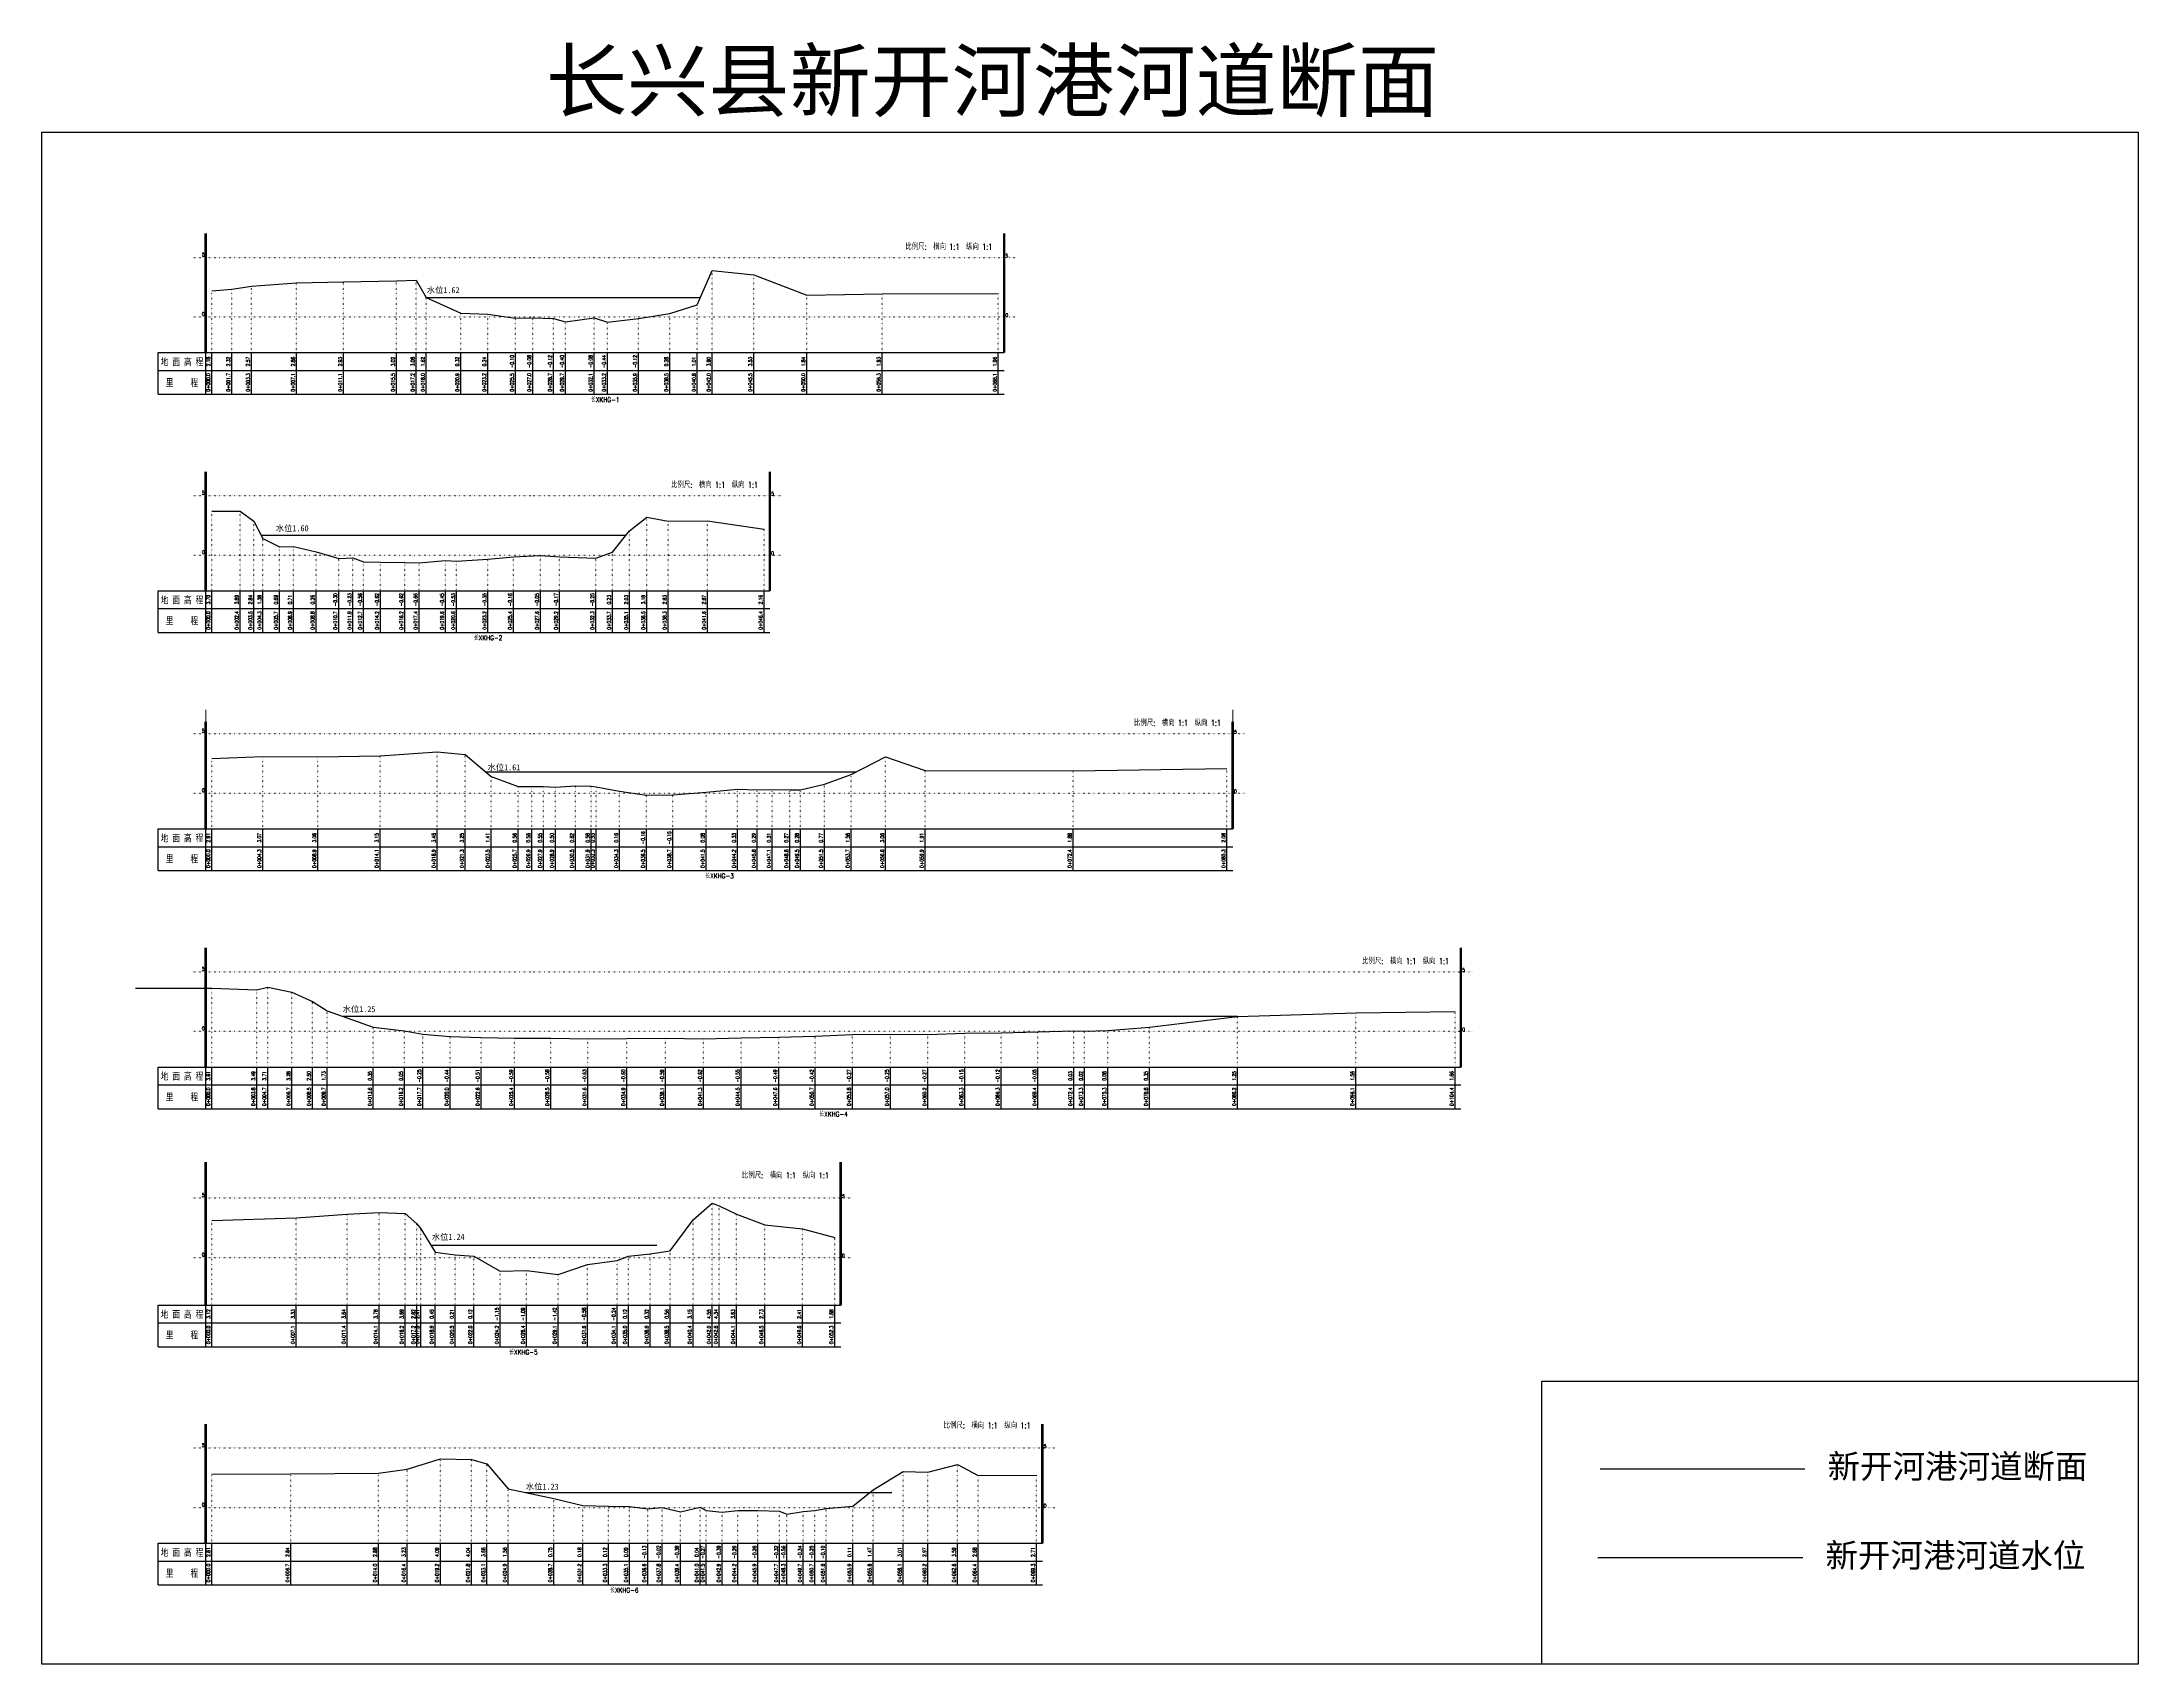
# Model space of a CAD drawing. Extents: x 495801 to 500182, y 3432967 to 3436227.
# Drawn here: x 498421 to 500182, y 3434264 to 3435627 of the extents above; entities that cross this region are included whole.
import ezdxf
from ezdxf.enums import TextEntityAlignment as Align

# ---------------------------------------------------------------- set-up
doc = ezdxf.new("R2010")
doc.units = 0
doc.header["$LTSCALE"] = 0.5
doc.linetypes.add('X4', pattern=[1.6, 0, -1.6])
doc.layers.get('0').update_dxf_attribs({"linetype": 'CONTINUOUS'})
for name, color, linetype in [('DMX', 1, 'CONTINUOUS'), ('zdm1', 2, 'CONTINUOUS'), ('ZDMT5', 3, 'CONTINUOUS'), ('ZJ', 7, 'CONTINUOUS'), ('地名注记', 7, 'CONTINUOUS'), ('水位', 4, 'CONTINUOUS')]:
    doc.layers.add(name, color=color, linetype=linetype)
doc.styles.add('HZ', font='rs.shx', dxfattribs={"width": 0.8, "bigfont": 'hztxt.shx'})
doc.styles.add('宋体', font='')
doc.styles.get('宋体').set_extended_font_data('SimSun')

msp = doc.modelspace()

# ---------------------------------------------------------------- linework, layer by layer
at = {"linetype": 'Continuous'}
for points in [[(498421, 3435551), (500181.6, 3435551), (500181.6, 3434264.4), (498421, 3434264.4)], [(500181.6, 3434264.4), (499680.8, 3434264.4), (499680.8, 3434501.9), (500181.6, 3434501.9)]]:
    msp.add_lwpolyline(points, close=True, dxfattribs=at)
at = {"linetype": 'Continuous', "flags": 128}
for points in [[(498743.8, 3435412.2), (498974.1, 3435412.2)], [(498605.1, 3435212.6), (498911.7, 3435212.6)], [(498793.8, 3435013.8), (499105.2, 3435013.8)], [(499425.3, 3434808.4), (498674, 3434808.4)], [(498747.8, 3434616.2), (498937.5, 3434616.2)], [(498827, 3434408.5), (499134.8, 3434408.5)]]:
    msp.add_lwpolyline(points, dxfattribs=at)
at = {"layer": 'DMX', "linetype": 'Continuous', "flags": 128}
for points in [[(498563.6, 3435417.8), (498580.4, 3435419.2), (498596.9, 3435421.7), (498634.8, 3435424.6), (498674.4, 3435425.3), (498718.8, 3435426.2), (498735.3, 3435426.8), (498743.8, 3435412.2), (498772.8, 3435399.2), (498795.4, 3435398.3), (498818.7, 3435394.9), (498833.2, 3435395.2), (498850.6, 3435394.7), (498860.7, 3435391.9), (498884.7, 3435395.1), (498895.9, 3435391.5), (498922.1, 3435394.7), (498948.4, 3435398.7), (498971.4, 3435406), (498983.9, 3435434.9), (499018.8, 3435431.2), (499063.4, 3435414.3), (499126.7, 3435415.2), (499224.3, 3435415.5)], [(498563.6, 3435232.9), (498587.5, 3435232.8), (498599, 3435224.3), (498606.6, 3435209.7), (498620.4, 3435202.8), (498632.2, 3435203), (498651.2, 3435198.5), (498670.3, 3435192.9), (498682.2, 3435193.6), (498691, 3435190.3), (498705.3, 3435189.8), (498725.7, 3435189.7), (498737.7, 3435189.4), (498759.9, 3435191.4), (498769.3, 3435190.7), (498795.6, 3435192.5), (498817.1, 3435194.4), (498839.7, 3435195.5), (498855.7, 3435194.3), (498886.2, 3435193.4), (498900.1, 3435198.2), (498914.6, 3435216.2), (498929, 3435227.7), (498946.9, 3435224.3), (498980, 3435224.7), (499027.5, 3435217.6)], [(498563.6, 3435025), (498606.4, 3435026.6), (498652.7, 3435026.5), (498705, 3435027.4), (498753, 3435030.5), (498776.6, 3435028.4), (498798.3, 3435010), (498820.9, 3435001.5), (498832.5, 3435001.5), (498842.3, 3435001.4), (498852.2, 3435000.9), (498869, 3435002.1), (498882.2, 3435001.7), (498886.4, 3435001.2), (498906.2, 3434997.5), (498928.7, 3434994.3), (498950.8, 3434994.4), (498978.9, 3434996.7), (499005.1, 3434999.2), (499021.8, 3434998.8), (499034.4, 3434999), (499049.2, 3434998.6), (499058.1, 3434998.7), (499078.2, 3435003.6), (499100.7, 3435011.5), (499129.6, 3435026.5), (499162.9, 3435015), (499287.2, 3435014.7), (499416.3, 3435016.7)], [(498499.6, 3434832), (498563.6, 3434832), (498601.4, 3434830.8), (498610.6, 3434833), (498631, 3434828.7), (498648.1, 3434820.9), (498660.5, 3434813.2), (498699.3, 3434799.4), (498725.4, 3434796.4), (498740.8, 3434793.4), (498763.9, 3434791.5), (498789.9, 3434790.8), (498818, 3434790), (498848.3, 3434790.1), (498879.6, 3434789.6), (498912.3, 3434789.9), (498944.7, 3434790), (498976.6, 3434789.7), (499008.2, 3434790.4), (499039.8, 3434791), (499070.5, 3434791.7), (499101.8, 3434793.2), (499133.6, 3434793.4), (499165.2, 3434793.2), (499196.2, 3434794.4), (499226.6, 3434794.7), (499257.6, 3434795.4), (499287.6, 3434796.2), (499296.6, 3434796.1), (499316.3, 3434796.7), (499351.3, 3434799.4), (499425.3, 3434808.4), (499524.6, 3434811.5), (499607.9, 3434812.5)], [(498563.6, 3434637.1), (498634.6, 3434639.2), (498677.4, 3434642.3), (498704.2, 3434643.7), (498726, 3434642.8), (498735.9, 3434634.1), (498739.3, 3434630), (498751.2, 3434610.4), (498768.2, 3434608), (498783.7, 3434607.1), (498806, 3434594.4), (498827.9, 3434595), (498854.5, 3434591.7), (498879.2, 3434600.1), (498904.1, 3434603.5), (498913.7, 3434607.1), (498931.8, 3434609.1), (498948.7, 3434611.5), (498967.9, 3434637.4), (498984, 3434651.4), (498989.9, 3434649.3), (499004.3, 3434642.2), (499028.2, 3434633.2), (499059.9, 3434630), (499087, 3434622.7)], [(498563.6, 3434424), (498630.1, 3434424.3), (498703.7, 3434424.7), (498727.8, 3434428.2), (498755.7, 3434436.8), (498781.8, 3434436.3), (498794.7, 3434432.5), (498794.7, 3434432.5), (498812.7, 3434411.5), (498850.8, 3434403.4), (498875.4, 3434397.7), (498896.8, 3434397.1), (498914.4, 3434396.8), (498929.9, 3434394.7), (498941.8, 3434395.8), (498957.2, 3434392.2), (498973.8, 3434396.3), (498978.8, 3434393.3), (498992.3, 3434392.1), (499005.5, 3434393.4), (499022.4, 3434393.4), (499040.6, 3434392.8), (499046.7, 3434390.4), (499060.5, 3434392.6), (499070.3, 3434393.5), (499079.8, 3434395), (499102.2, 3434397.1), (499119.1, 3434410.7), (499144.4, 3434426.1), (499165.2, 3434425.7), (499189.9, 3434431.9), (499207.4, 3434422.8), (499256.4, 3434423)], [(499729.7, 3434428.5), (499901.8, 3434428.5)]]:
    msp.add_lwpolyline(points, dxfattribs=at)
at = {"layer": 'zdm1', "linetype": 'Continuous'}
for p, q in [((498558.1, 3435365.9), (498558.1, 3435465.9)), ((498559.1, 3435365.9), (498559.1, 3435465.9)), ((499228.8, 3435365.9), (499228.8, 3435465.9)), ((499229.8, 3435365.9), (499229.8, 3435465.9)), ((498518.6, 3435365.9), (498563.6, 3435365.9)), ((498518.6, 3435330.9), (498518.6, 3435365.9)), ((498558.6, 3435330.9), (498558.6, 3435365.9)), ((498563.6, 3435365.9), (499229.3, 3435365.9)), ((498518.6, 3435350.9), (499229.3, 3435350.9)), ((498518.6, 3435330.9), (499229.3, 3435330.9)), ((498558.1, 3435165.9), (498558.1, 3435265.9)), ((498559.1, 3435165.9), (498559.1, 3435265.9)), ((499032, 3435165.9), (499032, 3435265.9)), ((499033, 3435165.9), (499033, 3435265.9)), ((498518.6, 3435165.9), (498563.6, 3435165.9)), ((498518.6, 3435130.9), (498518.6, 3435165.9)), ((498558.6, 3435130.9), (498558.6, 3435165.9)), ((498563.6, 3435165.9), (499032.5, 3435165.9)), ((498518.6, 3435150.9), (499032.5, 3435150.9)), ((498518.6, 3435130.9), (499032.5, 3435130.9)), ((498558.1, 3434965.9), (498558.1, 3435055.9)), ((498559.1, 3434965.9), (498559.1, 3435055.9)), ((499420.8, 3434965.9), (499420.8, 3435055.9)), ((499421.8, 3434965.9), (499421.8, 3435055.9)), ((498518.6, 3434965.9), (498563.6, 3434965.9)), ((498518.6, 3434930.9), (498518.6, 3434965.9)), ((498558.6, 3434930.9), (498558.6, 3434965.9)), ((498563.6, 3434965.9), (499421.3, 3434965.9)), ((498518.6, 3434950.9), (499421.3, 3434950.9)), ((498518.6, 3434930.9), (499421.3, 3434930.9)), ((498558.1, 3434765.9), (498558.1, 3434865.9)), ((498559.1, 3434765.9), (498559.1, 3434865.9)), ((499612.4, 3434765.9), (499612.4, 3434865.9)), ((499613.4, 3434765.9), (499613.4, 3434865.9)), ((498518.6, 3434765.9), (498563.6, 3434765.9)), ((498518.6, 3434730.9), (498518.6, 3434765.9)), ((498558.6, 3434730.9), (498558.6, 3434765.9)), ((498563.6, 3434765.9), (499612.9, 3434765.9)), ((498518.6, 3434750.9), (499612.9, 3434750.9)), ((498518.6, 3434730.9), (499612.9, 3434730.9)), ((498558.1, 3434565.9), (498558.1, 3434685.9)), ((498559.1, 3434565.9), (498559.1, 3434685.9)), ((499091.5, 3434565.9), (499091.5, 3434685.9)), ((499092.5, 3434565.9), (499092.5, 3434685.9)), ((498518.6, 3434565.9), (498563.6, 3434565.9)), ((498518.6, 3434530.9), (498518.6, 3434565.9)), ((498558.6, 3434530.9), (498558.6, 3434565.9)), ((498563.6, 3434565.9), (499092, 3434565.9)), ((498518.6, 3434550.9), (499092, 3434550.9)), ((498518.6, 3434530.9), (499092, 3434530.9)), ((498558.1, 3434365.9), (498558.1, 3434465.9)), ((498559.1, 3434365.9), (498559.1, 3434465.9)), ((499260.9, 3434365.9), (499260.9, 3434465.9)), ((499261.9, 3434365.9), (499261.9, 3434465.9)), ((498518.6, 3434365.9), (498563.6, 3434365.9)), ((498518.6, 3434330.9), (498518.6, 3434365.9)), ((498558.6, 3434330.9), (498558.6, 3434365.9)), ((498563.6, 3434365.9), (499261.4, 3434365.9)), ((498518.6, 3434350.9), (499261.4, 3434350.9)), ((498518.6, 3434330.9), (499261.4, 3434330.9))]:
    msp.add_line(p, q, dxfattribs=at)
at = {"layer": 'zdm1', "linetype": 'X4'}
for p, q in [((498548.6, 3435445.9), (499239.3, 3435445.9)), ((498548.6, 3435395.9), (499239.3, 3435395.9)), ((498548.6, 3435245.9), (499042.5, 3435245.9)), ((498548.6, 3435195.9), (499042.5, 3435195.9)), ((498548.6, 3435045.9), (499431.3, 3435045.9)), ((498548.6, 3434995.9), (499431.3, 3434995.9)), ((498548.6, 3434845.9), (499622.9, 3434845.9)), ((498548.6, 3434795.9), (499622.9, 3434795.9)), ((498548.6, 3434655.9), (499102, 3434655.9)), ((498548.6, 3434605.9), (499102, 3434605.9)), ((498548.6, 3434445.9), (499271.4, 3434445.9)), ((498548.6, 3434395.9), (499271.4, 3434395.9))]:
    msp.add_line(p, q, dxfattribs=at)
at = {"layer": 'zdm1', "linetype": 'Continuous', "flags": 128}
for points in [[(498558.6, 3435455.9, 1, 1, 0), (498558.6, 3435465.9, 1, 1, 0)], [(499229.3, 3435455.9, 1, 1, 0), (499229.3, 3435465.9, 1, 1, 0)], [(498558.6, 3435435.9, 1, 1, 0), (498558.6, 3435445.9, 1, 1, 0)], [(499229.3, 3435435.9, 1, 1, 0), (499229.3, 3435445.9, 1, 1, 0)], [(498558.6, 3435415.9, 1, 1, 0), (498558.6, 3435425.9, 1, 1, 0)], [(499229.3, 3435415.9, 1, 1, 0), (499229.3, 3435425.9, 1, 1, 0)], [(498558.6, 3435395.9, 1, 1, 0), (498558.6, 3435405.9, 1, 1, 0)], [(499229.3, 3435395.9, 1, 1, 0), (499229.3, 3435405.9, 1, 1, 0)], [(498558.6, 3435375.9, 1, 1, 0), (498558.6, 3435385.9, 1, 1, 0)], [(499229.3, 3435375.9, 1, 1, 0), (499229.3, 3435385.9, 1, 1, 0)], [(498558.6, 3435255.9, 1, 1, 0), (498558.6, 3435265.9, 1, 1, 0)], [(499032.5, 3435255.9, 1, 1, 0), (499032.5, 3435265.9, 1, 1, 0)], [(498558.6, 3435235.9, 1, 1, 0), (498558.6, 3435245.9, 1, 1, 0)], [(499032.5, 3435235.9, 1, 1, 0), (499032.5, 3435245.9, 1, 1, 0)], [(498558.6, 3435215.9, 1, 1, 0), (498558.6, 3435225.9, 1, 1, 0)], [(499032.5, 3435215.9, 1, 1, 0), (499032.5, 3435225.9, 1, 1, 0)], [(498558.6, 3435195.9, 1, 1, 0), (498558.6, 3435205.9, 1, 1, 0)], [(499032.5, 3435195.9, 1, 1, 0), (499032.5, 3435205.9, 1, 1, 0)], [(498558.6, 3435175.9, 1, 1, 0), (498558.6, 3435185.9, 1, 1, 0)], [(499032.5, 3435175.9, 1, 1, 0), (499032.5, 3435185.9, 1, 1, 0)], [(498558.6, 3435055.9, 1, 1, 0), (498558.6, 3435065.9, 1, 1, 0)], [(499421.3, 3435055.9, 1, 1, 0), (499421.3, 3435065.9, 1, 1, 0)], [(498558.6, 3435035.9, 1, 1, 0), (498558.6, 3435045.9, 1, 1, 0)], [(499421.3, 3435035.9, 1, 1, 0), (499421.3, 3435045.9, 1, 1, 0)], [(498558.6, 3435015.9, 1, 1, 0), (498558.6, 3435025.9, 1, 1, 0)], [(499421.3, 3435015.9, 1, 1, 0), (499421.3, 3435025.9, 1, 1, 0)], [(498558.6, 3434995.9, 1, 1, 0), (498558.6, 3435005.9, 1, 1, 0)], [(499421.3, 3434995.9, 1, 1, 0), (499421.3, 3435005.9, 1, 1, 0)], [(498558.6, 3434975.9, 1, 1, 0), (498558.6, 3434985.9, 1, 1, 0)], [(499421.3, 3434975.9, 1, 1, 0), (499421.3, 3434985.9, 1, 1, 0)], [(498558.6, 3434855.9, 1, 1, 0), (498558.6, 3434865.9, 1, 1, 0)], [(499612.9, 3434855.9, 1, 1, 0), (499612.9, 3434865.9, 1, 1, 0)], [(498558.6, 3434835.9, 1, 1, 0), (498558.6, 3434845.9, 1, 1, 0)], [(499612.9, 3434835.9, 1, 1, 0), (499612.9, 3434845.9, 1, 1, 0)], [(498558.6, 3434815.9, 1, 1, 0), (498558.6, 3434825.9, 1, 1, 0)], [(499612.9, 3434815.9, 1, 1, 0), (499612.9, 3434825.9, 1, 1, 0)], [(498558.6, 3434795.9, 1, 1, 0), (498558.6, 3434805.9, 1, 1, 0)], [(499612.9, 3434795.9, 1, 1, 0), (499612.9, 3434805.9, 1, 1, 0)], [(498558.6, 3434775.9, 1, 1, 0), (498558.6, 3434785.9, 1, 1, 0)], [(499612.9, 3434775.9, 1, 1, 0), (499612.9, 3434785.9, 1, 1, 0)], [(498558.6, 3434675.9, 1, 1, 0), (498558.6, 3434685.9, 1, 1, 0)], [(499092, 3434675.9, 1, 1, 0), (499092, 3434685.9, 1, 1, 0)], [(498558.6, 3434655.9, 1, 1, 0), (498558.6, 3434665.9, 1, 1, 0)], [(499092, 3434655.9, 1, 1, 0), (499092, 3434665.9, 1, 1, 0)], [(498558.6, 3434635.9, 1, 1, 0), (498558.6, 3434645.9, 1, 1, 0)], [(499092, 3434635.9, 1, 1, 0), (499092, 3434645.9, 1, 1, 0)], [(498558.6, 3434615.9, 1, 1, 0), (498558.6, 3434625.9, 1, 1, 0)], [(499092, 3434615.9, 1, 1, 0), (499092, 3434625.9, 1, 1, 0)], [(498558.6, 3434595.9, 1, 1, 0), (498558.6, 3434605.9, 1, 1, 0)], [(499092, 3434595.9, 1, 1, 0), (499092, 3434605.9, 1, 1, 0)], [(498558.6, 3434575.9, 1, 1, 0), (498558.6, 3434585.9, 1, 1, 0)], [(499092, 3434575.9, 1, 1, 0), (499092, 3434585.9, 1, 1, 0)], [(498558.6, 3434455.9, 1, 1, 0), (498558.6, 3434465.9, 1, 1, 0)], [(499261.4, 3434455.9, 1, 1, 0), (499261.4, 3434465.9, 1, 1, 0)], [(498558.6, 3434435.9, 1, 1, 0), (498558.6, 3434445.9, 1, 1, 0)], [(499261.4, 3434435.9, 1, 1, 0), (499261.4, 3434445.9, 1, 1, 0)], [(498558.6, 3434415.9, 1, 1, 0), (498558.6, 3434425.9, 1, 1, 0)], [(499261.4, 3434415.9, 1, 1, 0), (499261.4, 3434425.9, 1, 1, 0)], [(498558.6, 3434395.9, 1, 1, 0), (498558.6, 3434405.9, 1, 1, 0)], [(499261.4, 3434395.9, 1, 1, 0), (499261.4, 3434405.9, 1, 1, 0)], [(498558.6, 3434375.9, 1, 1, 0), (498558.6, 3434385.9, 1, 1, 0)], [(499261.4, 3434375.9, 1, 1, 0), (499261.4, 3434385.9, 1, 1, 0)]]:
    msp.add_lwpolyline(points, format="xyseb", dxfattribs=at)
at = {"layer": 'ZDMT5', "linetype": 'X4'}
for p, q in [((498983.9, 3435365.9), (498983.9, 3435434.9)), ((499018.8, 3435365.9), (499018.8, 3435431.2)), ((498563.6, 3435365.9), (498563.6, 3435417.8)), ((498580.4, 3435365.9), (498580.4, 3435419.2)), ((498596.9, 3435365.9), (498596.9, 3435421.7)), ((498634.8, 3435365.9), (498634.8, 3435424.6)), ((498674.4, 3435365.9), (498674.4, 3435425.3)), ((498718.8, 3435365.9), (498718.8, 3435426.2)), ((498735.3, 3435365.9), (498735.3, 3435426.8)), ((498743.8, 3435365.9), (498743.8, 3435412.2)), ((499063.4, 3435365.9), (499063.4, 3435414.3)), ((499126.7, 3435365.9), (499126.7, 3435415.2)), ((499224.3, 3435365.9), (499224.3, 3435415.5)), ((498772.8, 3435365.9), (498772.8, 3435399.2)), ((498795.4, 3435365.9), (498795.4, 3435398.3)), ((498818.7, 3435365.9), (498818.7, 3435394.9)), ((498833.2, 3435365.9), (498833.2, 3435395.2)), ((498850.6, 3435365.9), (498850.6, 3435394.7)), ((498860.7, 3435365.9), (498860.7, 3435391.9)), ((498884.7, 3435365.9), (498884.7, 3435395.1)), ((498922.1, 3435365.9), (498922.1, 3435394.7)), ((498948.4, 3435365.9), (498948.4, 3435398.7)), ((498971.4, 3435365.9), (498971.4, 3435406)), ((498895.9, 3435365.9), (498895.9, 3435391.5)), ((498563.6, 3435165.9), (498563.6, 3435232.9)), ((498587.5, 3435165.9), (498587.5, 3435232.8)), ((498599, 3435165.9), (498599, 3435224.3)), ((498914.6, 3435165.9), (498914.6, 3435216.2)), ((498929, 3435165.9), (498929, 3435227.7)), ((498946.9, 3435165.9), (498946.9, 3435224.3)), ((498980, 3435165.9), (498980, 3435224.7)), ((499027.5, 3435165.9), (499027.5, 3435217.6)), ((498606.6, 3435165.9), (498606.6, 3435209.7)), ((498620.4, 3435165.9), (498620.4, 3435202.8)), ((498632.2, 3435165.9), (498632.2, 3435203)), ((498651.2, 3435165.9), (498651.2, 3435198.5)), ((498900.1, 3435165.9), (498900.1, 3435198.2)), ((498670.3, 3435165.9), (498670.3, 3435192.9)), ((498682.2, 3435165.9), (498682.2, 3435193.6)), ((498691, 3435165.9), (498691, 3435190.3)), ((498705.3, 3435165.9), (498705.3, 3435189.8)), ((498725.7, 3435165.9), (498725.7, 3435189.7)), ((498737.7, 3435165.9), (498737.7, 3435189.4)), ((498759.9, 3435165.9), (498759.9, 3435191.4)), ((498769.3, 3435165.9), (498769.3, 3435190.7)), ((498795.6, 3435165.9), (498795.6, 3435192.5)), ((498817.1, 3435165.9), (498817.1, 3435194.4)), ((498839.7, 3435165.9), (498839.7, 3435195.5)), ((498855.7, 3435165.9), (498855.7, 3435194.3)), ((498886.2, 3435165.9), (498886.2, 3435193.4)), ((498563.6, 3434965.9), (498563.6, 3435025)), ((498606.4, 3434965.9), (498606.4, 3435026.6)), ((498652.7, 3434965.9), (498652.7, 3435026.5)), ((498705, 3434965.9), (498705, 3435027.4)), ((498753, 3434965.9), (498753, 3435030.5)), ((498776.6, 3434965.9), (498776.6, 3435028.4)), ((499129.6, 3434965.9), (499129.6, 3435026.5)), ((498798.3, 3434965.9), (498798.3, 3435010)), ((499100.7, 3434965.9), (499100.7, 3435011.5)), ((499162.9, 3434965.9), (499162.9, 3435015)), ((499287.2, 3434965.9), (499287.2, 3435014.7)), ((499416.3, 3434965.9), (499416.3, 3435016.7)), ((498820.9, 3434965.9), (498820.9, 3435001.5)), ((498832.5, 3434965.9), (498832.5, 3435001.5)), ((498842.3, 3434965.9), (498842.3, 3435001.4)), ((498852.2, 3434965.9), (498852.2, 3435000.9)), ((498869, 3434965.9), (498869, 3435002.1)), ((498882.2, 3434965.9), (498882.2, 3435001.7)), ((498886.4, 3434965.9), (498886.4, 3435001.2)), ((498906.2, 3434965.9), (498906.2, 3434997.5)), ((498928.7, 3434965.9), (498928.7, 3434994.3)), ((498950.8, 3434965.9), (498950.8, 3434994.4)), ((498978.9, 3434965.9), (498978.9, 3434996.7)), ((499005.1, 3434965.9), (499005.1, 3434999.2)), ((499021.8, 3434965.9), (499021.8, 3434998.8)), ((499034.4, 3434965.9), (499034.4, 3434999)), ((499049.2, 3434965.9), (499049.2, 3434998.6)), ((499058.1, 3434965.9), (499058.1, 3434998.7)), ((499078.2, 3434965.9), (499078.2, 3435003.6)), ((498563.6, 3434765.9), (498563.6, 3434832)), ((498601.4, 3434765.9), (498601.4, 3434830.8)), ((498610.6, 3434765.9), (498610.6, 3434833)), ((498631, 3434765.9), (498631, 3434828.7)), ((498648.1, 3434765.9), (498648.1, 3434820.9)), ((498660.5, 3434765.9), (498660.5, 3434813.2)), ((499524.6, 3434765.9), (499524.6, 3434811.5)), ((499607.9, 3434765.9), (499607.9, 3434812.5)), ((498699.3, 3434765.9), (498699.3, 3434799.4)), ((498725.4, 3434765.9), (498725.4, 3434796.4)), ((498740.8, 3434765.9), (498740.8, 3434793.4)), ((499101.8, 3434765.9), (499101.8, 3434793.2)), ((499133.6, 3434765.9), (499133.6, 3434793.4)), ((499165.2, 3434765.9), (499165.2, 3434793.2)), ((499196.2, 3434765.9), (499196.2, 3434794.4)), ((499226.6, 3434765.9), (499226.6, 3434794.7)), ((499257.6, 3434765.9), (499257.6, 3434795.4)), ((499287.6, 3434765.9), (499287.6, 3434796.2)), ((499296.6, 3434765.9), (499296.6, 3434796.1)), ((499316.3, 3434765.9), (499316.3, 3434796.7)), ((499351.3, 3434765.9), (499351.3, 3434799.4)), ((499425.3, 3434765.9), (499425.3, 3434808.4)), ((498763.9, 3434765.9), (498763.9, 3434791.5)), ((498789.9, 3434765.9), (498789.9, 3434790.8)), ((498818, 3434765.9), (498818, 3434790)), ((498848.3, 3434765.9), (498848.3, 3434790.1)), ((498879.6, 3434765.9), (498879.6, 3434789.6)), ((498912.3, 3434765.9), (498912.3, 3434789.9)), ((498944.7, 3434765.9), (498944.7, 3434790)), ((498976.6, 3434765.9), (498976.6, 3434789.7)), ((499008.2, 3434765.9), (499008.2, 3434790.4)), ((499039.8, 3434765.9), (499039.8, 3434791)), ((499070.5, 3434765.9), (499070.5, 3434791.7)), ((498563.6, 3434565.9), (498563.6, 3434637.1)), ((498634.6, 3434565.9), (498634.6, 3434639.2)), ((498677.4, 3434565.9), (498677.4, 3434642.3)), ((498704.2, 3434565.9), (498704.2, 3434643.7)), ((498726, 3434565.9), (498726, 3434642.8)), ((498967.9, 3434565.9), (498967.9, 3434637.4)), ((498984, 3434565.9), (498984, 3434651.4)), ((498989.9, 3434565.9), (498989.9, 3434649.3)), ((499004.3, 3434565.9), (499004.3, 3434642.2)), ((498735.9, 3434565.9), (498735.9, 3434634.1)), ((498739.3, 3434565.9), (498739.3, 3434630)), ((499028.2, 3434565.9), (499028.2, 3434633.2)), ((499059.9, 3434565.9), (499059.9, 3434630)), ((499087, 3434565.9), (499087, 3434622.7)), ((498751.2, 3434565.9), (498751.2, 3434610.4)), ((498768.2, 3434565.9), (498768.2, 3434608)), ((498783.7, 3434565.9), (498783.7, 3434607.1)), ((498879.2, 3434565.9), (498879.2, 3434600.1)), ((498904.1, 3434565.9), (498904.1, 3434603.5)), ((498913.7, 3434565.9), (498913.7, 3434607.1)), ((498931.8, 3434565.9), (498931.8, 3434609.1)), ((498948.7, 3434565.9), (498948.7, 3434611.5)), ((498806, 3434565.9), (498806, 3434594.4)), ((498827.9, 3434565.9), (498827.9, 3434595)), ((498854.5, 3434565.9), (498854.5, 3434591.7)), ((498563.6, 3434365.9), (498563.6, 3434424)), ((498630.1, 3434365.9), (498630.1, 3434424.3)), ((498703.7, 3434365.9), (498703.7, 3434424.7)), ((498727.8, 3434365.9), (498727.8, 3434428.2)), ((498755.7, 3434365.9), (498755.7, 3434436.8)), ((498781.8, 3434365.9), (498781.8, 3434436.3)), ((498794.7, 3434365.9), (498794.7, 3434432.5)), ((499144.4, 3434365.9), (499144.4, 3434426.1)), ((499165.2, 3434365.9), (499165.2, 3434425.7)), ((499189.9, 3434365.9), (499189.9, 3434431.9)), ((498812.7, 3434365.9), (498812.7, 3434411.5)), ((499119.1, 3434365.9), (499119.1, 3434410.7)), ((499207.4, 3434365.9), (499207.4, 3434422.8)), ((499256.4, 3434365.9), (499256.4, 3434423)), ((498850.8, 3434365.9), (498850.8, 3434403.4)), ((498875.4, 3434365.9), (498875.4, 3434397.7)), ((498896.8, 3434365.9), (498896.8, 3434397.1)), ((498914.4, 3434365.9), (498914.4, 3434396.8)), ((498929.9, 3434365.9), (498929.9, 3434394.7)), ((498941.8, 3434365.9), (498941.8, 3434395.8)), ((498957.2, 3434365.9), (498957.2, 3434392.2)), ((498973.8, 3434365.9), (498973.8, 3434396.3)), ((498978.8, 3434365.9), (498978.8, 3434393.3)), ((498992.3, 3434365.9), (498992.3, 3434392.1)), ((499005.5, 3434365.9), (499005.5, 3434393.4)), ((499022.4, 3434365.9), (499022.4, 3434393.4)), ((499040.6, 3434365.9), (499040.6, 3434392.8)), ((499046.7, 3434365.9), (499046.7, 3434390.4)), ((499060.5, 3434365.9), (499060.5, 3434392.6)), ((499070.3, 3434365.9), (499070.3, 3434393.5)), ((499079.8, 3434365.9), (499079.8, 3434395)), ((499102.2, 3434365.9), (499102.2, 3434397.1))]:
    msp.add_line(p, q, dxfattribs=at)
at = {"layer": 'ZDMT5', "linetype": 'Continuous'}
for p, q in [((498563.6, 3435330.9), (498563.6, 3435365.9)), ((498580.4, 3435330.9), (498580.4, 3435365.9)), ((498596.9, 3435330.9), (498596.9, 3435365.9)), ((498634.8, 3435330.9), (498634.8, 3435365.9)), ((498674.4, 3435330.9), (498674.4, 3435365.9)), ((498718.8, 3435330.9), (498718.8, 3435365.9)), ((498735.3, 3435330.9), (498735.3, 3435365.9)), ((498743.8, 3435330.9), (498743.8, 3435365.9)), ((498772.8, 3435330.9), (498772.8, 3435365.9)), ((498795.4, 3435330.9), (498795.4, 3435365.9)), ((498818.7, 3435330.9), (498818.7, 3435365.9)), ((498833.2, 3435330.9), (498833.2, 3435365.9)), ((498850.6, 3435330.9), (498850.6, 3435365.9)), ((498860.7, 3435330.9), (498860.7, 3435365.9)), ((498884.7, 3435330.9), (498884.7, 3435365.9)), ((498895.9, 3435330.9), (498895.9, 3435365.9)), ((498922.1, 3435330.9), (498922.1, 3435365.9)), ((498948.4, 3435330.9), (498948.4, 3435365.9)), ((498971.4, 3435330.9), (498971.4, 3435365.9)), ((498983.9, 3435330.9), (498983.9, 3435365.9)), ((499018.8, 3435330.9), (499018.8, 3435365.9)), ((499063.4, 3435330.9), (499063.4, 3435365.9)), ((499126.7, 3435330.9), (499126.7, 3435365.9)), ((499224.3, 3435330.9), (499224.3, 3435365.9)), ((498563.6, 3435130.9), (498563.6, 3435165.9)), ((498587.5, 3435130.9), (498587.5, 3435165.9)), ((498599, 3435130.9), (498599, 3435165.9)), ((498606.6, 3435130.9), (498606.6, 3435165.9)), ((498620.4, 3435130.9), (498620.4, 3435165.9)), ((498632.2, 3435130.9), (498632.2, 3435165.9)), ((498651.2, 3435130.9), (498651.2, 3435165.9)), ((498670.3, 3435130.9), (498670.3, 3435165.9)), ((498682.2, 3435130.9), (498682.2, 3435165.9)), ((498691, 3435130.9), (498691, 3435165.9)), ((498705.3, 3435130.9), (498705.3, 3435165.9)), ((498725.7, 3435130.9), (498725.7, 3435165.9)), ((498737.7, 3435130.9), (498737.7, 3435165.9)), ((498759.9, 3435130.9), (498759.9, 3435165.9)), ((498769.3, 3435130.9), (498769.3, 3435165.9)), ((498795.6, 3435130.9), (498795.6, 3435165.9)), ((498817.1, 3435130.9), (498817.1, 3435165.9)), ((498839.7, 3435130.9), (498839.7, 3435165.9)), ((498855.7, 3435130.9), (498855.7, 3435165.9)), ((498886.2, 3435130.9), (498886.2, 3435165.9)), ((498900.1, 3435130.9), (498900.1, 3435165.9)), ((498914.6, 3435130.9), (498914.6, 3435165.9)), ((498929, 3435130.9), (498929, 3435165.9)), ((498946.9, 3435130.9), (498946.9, 3435165.9)), ((498980, 3435130.9), (498980, 3435165.9)), ((499027.5, 3435130.9), (499027.5, 3435165.9)), ((498563.6, 3434930.9), (498563.6, 3434965.9)), ((498606.4, 3434930.9), (498606.4, 3434965.9)), ((498652.7, 3434930.9), (498652.7, 3434965.9)), ((498705, 3434930.9), (498705, 3434965.9)), ((498753, 3434930.9), (498753, 3434965.9)), ((498776.6, 3434930.9), (498776.6, 3434965.9)), ((498798.3, 3434930.9), (498798.3, 3434965.9)), ((498820.9, 3434930.9), (498820.9, 3434965.9)), ((498832.5, 3434930.9), (498832.5, 3434965.9)), ((498842.3, 3434930.9), (498842.3, 3434965.9)), ((498852.2, 3434930.9), (498852.2, 3434965.9)), ((498869, 3434930.9), (498869, 3434965.9)), ((498882.2, 3434930.9), (498882.2, 3434965.9)), ((498886.4, 3434930.9), (498886.4, 3434965.9)), ((498906.2, 3434930.9), (498906.2, 3434965.9)), ((498928.7, 3434930.9), (498928.7, 3434965.9)), ((498950.8, 3434930.9), (498950.8, 3434965.9)), ((498978.9, 3434930.9), (498978.9, 3434965.9)), ((499005.1, 3434930.9), (499005.1, 3434965.9)), ((499021.8, 3434930.9), (499021.8, 3434965.9)), ((499034.4, 3434930.9), (499034.4, 3434965.9)), ((499049.2, 3434930.9), (499049.2, 3434965.9)), ((499058.1, 3434930.9), (499058.1, 3434965.9)), ((499078.2, 3434930.9), (499078.2, 3434965.9)), ((499100.7, 3434930.9), (499100.7, 3434965.9)), ((499129.6, 3434930.9), (499129.6, 3434965.9)), ((499162.9, 3434930.9), (499162.9, 3434965.9)), ((499287.2, 3434930.9), (499287.2, 3434965.9)), ((499416.3, 3434930.9), (499416.3, 3434965.9)), ((498563.6, 3434730.9), (498563.6, 3434765.9)), ((498601.4, 3434730.9), (498601.4, 3434765.9)), ((498610.6, 3434730.9), (498610.6, 3434765.9)), ((498631, 3434730.9), (498631, 3434765.9)), ((498648.1, 3434730.9), (498648.1, 3434765.9)), ((498660.5, 3434730.9), (498660.5, 3434765.9)), ((498699.3, 3434730.9), (498699.3, 3434765.9)), ((498725.4, 3434730.9), (498725.4, 3434765.9)), ((498740.8, 3434730.9), (498740.8, 3434765.9)), ((498763.9, 3434730.9), (498763.9, 3434765.9)), ((498789.9, 3434730.9), (498789.9, 3434765.9)), ((498818, 3434730.9), (498818, 3434765.9)), ((498848.3, 3434730.9), (498848.3, 3434765.9)), ((498879.6, 3434730.9), (498879.6, 3434765.9)), ((498912.3, 3434730.9), (498912.3, 3434765.9)), ((498944.7, 3434730.9), (498944.7, 3434765.9)), ((498976.6, 3434730.9), (498976.6, 3434765.9)), ((499008.2, 3434730.9), (499008.2, 3434765.9)), ((499039.8, 3434730.9), (499039.8, 3434765.9)), ((499070.5, 3434730.9), (499070.5, 3434765.9)), ((499101.8, 3434730.9), (499101.8, 3434765.9)), ((499133.6, 3434730.9), (499133.6, 3434765.9)), ((499165.2, 3434730.9), (499165.2, 3434765.9)), ((499196.2, 3434730.9), (499196.2, 3434765.9)), ((499226.6, 3434730.9), (499226.6, 3434765.9)), ((499257.6, 3434730.9), (499257.6, 3434765.9)), ((499287.6, 3434730.9), (499287.6, 3434765.9)), ((499296.6, 3434730.9), (499296.6, 3434765.9)), ((499316.3, 3434730.9), (499316.3, 3434765.9)), ((499351.3, 3434730.9), (499351.3, 3434765.9)), ((499425.3, 3434730.9), (499425.3, 3434765.9)), ((499524.6, 3434730.9), (499524.6, 3434765.9)), ((499607.9, 3434730.9), (499607.9, 3434765.9)), ((498563.6, 3434530.9), (498563.6, 3434565.9)), ((498634.6, 3434530.9), (498634.6, 3434565.9)), ((498677.4, 3434530.9), (498677.4, 3434565.9)), ((498704.2, 3434530.9), (498704.2, 3434565.9)), ((498726, 3434530.9), (498726, 3434565.9)), ((498735.9, 3434530.9), (498735.9, 3434565.9)), ((498739.3, 3434530.9), (498739.3, 3434565.9)), ((498751.2, 3434530.9), (498751.2, 3434565.9)), ((498768.2, 3434530.9), (498768.2, 3434565.9)), ((498783.7, 3434530.9), (498783.7, 3434565.9)), ((498806, 3434530.9), (498806, 3434565.9)), ((498827.9, 3434530.9), (498827.9, 3434565.9)), ((498854.5, 3434530.9), (498854.5, 3434565.9)), ((498879.2, 3434530.9), (498879.2, 3434565.9)), ((498904.1, 3434530.9), (498904.1, 3434565.9)), ((498913.7, 3434530.9), (498913.7, 3434565.9)), ((498931.8, 3434530.9), (498931.8, 3434565.9)), ((498948.7, 3434530.9), (498948.7, 3434565.9)), ((498967.9, 3434530.9), (498967.9, 3434565.9)), ((498984, 3434530.9), (498984, 3434565.9)), ((498989.9, 3434530.9), (498989.9, 3434565.9)), ((499004.3, 3434530.9), (499004.3, 3434565.9)), ((499028.2, 3434530.9), (499028.2, 3434565.9)), ((499059.9, 3434530.9), (499059.9, 3434565.9)), ((499087, 3434530.9), (499087, 3434565.9)), ((498563.6, 3434330.9), (498563.6, 3434365.9)), ((498630.1, 3434330.9), (498630.1, 3434365.9)), ((498703.7, 3434330.9), (498703.7, 3434365.9)), ((498727.8, 3434330.9), (498727.8, 3434365.9)), ((498755.7, 3434330.9), (498755.7, 3434365.9)), ((498781.8, 3434330.9), (498781.8, 3434365.9)), ((498794.7, 3434330.9), (498794.7, 3434365.9)), ((498812.7, 3434330.9), (498812.7, 3434365.9)), ((498850.8, 3434330.9), (498850.8, 3434365.9)), ((498875.4, 3434330.9), (498875.4, 3434365.9)), ((498896.8, 3434330.9), (498896.8, 3434365.9)), ((498914.4, 3434330.9), (498914.4, 3434365.9)), ((498929.9, 3434330.9), (498929.9, 3434365.9)), ((498941.8, 3434330.9), (498941.8, 3434365.9)), ((498957.2, 3434330.9), (498957.2, 3434365.9)), ((498973.8, 3434330.9), (498973.8, 3434365.9)), ((498978.8, 3434330.9), (498978.8, 3434365.9)), ((498992.3, 3434330.9), (498992.3, 3434365.9)), ((499005.5, 3434330.9), (499005.5, 3434365.9)), ((499022.4, 3434330.9), (499022.4, 3434365.9)), ((499040.6, 3434330.9), (499040.6, 3434365.9)), ((499046.7, 3434330.9), (499046.7, 3434365.9)), ((499060.5, 3434330.9), (499060.5, 3434365.9)), ((499070.3, 3434330.9), (499070.3, 3434365.9)), ((499079.8, 3434330.9), (499079.8, 3434365.9)), ((499102.2, 3434330.9), (499102.2, 3434365.9)), ((499119.1, 3434330.9), (499119.1, 3434365.9)), ((499144.4, 3434330.9), (499144.4, 3434365.9)), ((499165.2, 3434330.9), (499165.2, 3434365.9)), ((499189.9, 3434330.9), (499189.9, 3434365.9)), ((499207.4, 3434330.9), (499207.4, 3434365.9)), ((499256.4, 3434330.9), (499256.4, 3434365.9))]:
    msp.add_line(p, q, dxfattribs=at)
at = {"layer": '水位', "color": 0, "linetype": 'Continuous', "flags": 128}
msp.add_lwpolyline([(499727.9, 3434353.8), (499900, 3434353.8)], dxfattribs=at)

# ---------------------------------------------------------------- texts
at = {"layer": 'zdm1', "linetype": 'Continuous', "style": 'HZ', "width": 0.8}
for s, p in [('5', (498557.6, 3435445.9)), ('0', (498557.6, 3435395.9)), ('5', (498557.6, 3435245.9)), ('0', (498557.6, 3435195.9)), ('5', (498557.6, 3435045.9)), ('0', (498557.6, 3434995.9)), ('5', (498557.6, 3434845.9)), ('0', (498557.6, 3434795.9)), ('5', (498557.6, 3434655.9)), ('0', (498557.6, 3434605.9)), ('5', (498557.6, 3434445.9)), ('0', (498557.6, 3434395.9))]:
    msp.add_text(s, height=3, dxfattribs=at).set_placement(p, align=Align.BOTTOM_RIGHT)
for s, p in [('5', (499230.3, 3435445.9)), ('0', (499230.3, 3435395.9)), ('5', (499033.5, 3435245.9)), ('0', (499033.5, 3435195.9)), ('5', (499422.3, 3435045.9)), ('0', (499422.3, 3434995.9)), ('5', (499613.9, 3434845.9)), ('0', (499613.9, 3434795.9)), ('5', (499093, 3434655.9)), ('0', (499093, 3434605.9)), ('5', (499262.4, 3434445.9)), ('0', (499262.4, 3434395.9))]:
    msp.add_text(s, height=3, dxfattribs=at).set_placement(p)
for s, height, p in [('地 面 高 程', 6, (498538.6, 3435358.4)), ('里    程', 6, (498538.6, 3435340.9)), ('长XKHG-1', 4, (498894, 3435326.9)), ('地 面 高 程', 6, (498538.6, 3435158.4)), ('里    程', 6, (498538.6, 3435140.9)), ('长XKHG-2', 4, (498795.6, 3435126.9)), ('地 面 高 程', 6, (498538.6, 3434958.4)), ('里    程', 6, (498538.6, 3434940.9)), ('长XKHG-3', 4, (498990, 3434926.9)), ('地 面 高 程', 6, (498538.6, 3434758.4)), ('里    程', 6, (498538.6, 3434740.9)), ('长XKHG-4', 4, (499085.8, 3434726.9)), ('地 面 高 程', 6, (498538.6, 3434558.4)), ('里    程', 6, (498538.6, 3434540.9)), ('长XKHG-5', 4, (498825.3, 3434526.9)), ('地 面 高 程', 6, (498538.6, 3434358.4)), ('里    程', 6, (498538.6, 3434340.9)), ('长XKHG-6', 4, (498910, 3434326.9))]:
    msp.add_text(s, height=height, dxfattribs=at).set_placement(p, align=Align.MIDDLE)
at = {"layer": 'ZDMT5', "linetype": 'Continuous', "style": 'HZ', "width": 0.8}
for p in [(499219.3, 3435450.9), (499022.5, 3435250.9), (499411.3, 3435050.9), (499602.9, 3434850.9), (499082, 3434670.9), (499251.4, 3434460.9)]:
    msp.add_text('比例尺:  横向 1:1  纵向 1:1', height=5, dxfattribs=at).set_placement(p, align=Align.BOTTOM_RIGHT)
for s, p in [('2.18', (498563.1, 3435358.4)), ('2.32', (498579.9, 3435358.4)), ('2.57', (498596.4, 3435358.4)), ('2.86', (498634.3, 3435358.4)), ('2.93', (498673.9, 3435358.4)), ('3.02', (498718.3, 3435358.4)), ('3.08', (498734.8, 3435358.4)), ('1.62', (498743.3, 3435358.4)), ('0.32', (498772.3, 3435358.4)), ('0.24', (498794.9, 3435358.4)), ('-0.10', (498818.2, 3435358.4)), ('-0.08', (498832.7, 3435358.4)), ('-0.12', (498850.1, 3435358.4)), ('-0.40', (498860.2, 3435358.4)), ('-0.08', (498884.2, 3435358.4)), ('-0.44', (498895.4, 3435358.4)), ('-0.12', (498921.6, 3435358.4)), ('0.28', (498947.9, 3435358.4)), ('1.01', (498970.9, 3435358.4)), ('3.90', (498983.4, 3435358.4)), ('3.53', (499018.3, 3435358.4)), ('1.84', (499062.9, 3435358.4)), ('1.93', (499126.2, 3435358.4)), ('1.96', (499223.8, 3435358.4)), ('0+000.0', (498563.1, 3435340.9)), ('0+001.7', (498579.9, 3435340.9)), ('0+003.3', (498596.4, 3435340.9)), ('0+007.1', (498634.3, 3435340.9)), ('0+011.1', (498673.9, 3435340.9)), ('0+015.5', (498718.3, 3435340.9)), ('0+017.2', (498734.8, 3435340.9)), ('0+018.0', (498743.3, 3435340.9)), ('0+020.9', (498772.3, 3435340.9)), ('0+023.2', (498794.9, 3435340.9)), ('0+025.5', (498818.2, 3435340.9)), ('0+027.0', (498832.7, 3435340.9)), ('0+028.7', (498850.1, 3435340.9)), ('0+029.7', (498860.2, 3435340.9)), ('0+032.1', (498884.2, 3435340.9)), ('0+033.2', (498895.4, 3435340.9)), ('0+035.9', (498921.6, 3435340.9)), ('0+038.5', (498947.9, 3435340.9)), ('0+040.8', (498970.9, 3435340.9)), ('0+042.0', (498983.4, 3435340.9)), ('0+045.5', (499018.3, 3435340.9)), ('0+050.0', (499062.9, 3435340.9)), ('0+056.3', (499126.2, 3435340.9)), ('0+066.1', (499223.8, 3435340.9)), ('-0.30', (498669.8, 3435158.4)), ('-0.23', (498681.7, 3435158.4)), ('-0.56', (498690.5, 3435158.4)), ('-0.62', (498704.8, 3435158.4)), ('-0.62', (498725.2, 3435158.4)), ('-0.66', (498737.2, 3435158.4)), ('-0.45', (498759.4, 3435158.4)), ('-0.53', (498768.8, 3435158.4)), ('-0.35', (498795.1, 3435158.4)), ('-0.16', (498816.6, 3435158.4)), ('-0.05', (498839.2, 3435158.4)), ('-0.17', (498855.2, 3435158.4)), ('-0.25', (498885.7, 3435158.4)), ('3.70', (498563.1, 3435158.4)), ('0+000.0', (498563.1, 3435140.9)), ('3.69', (498587, 3435158.4)), ('0+002.4', (498587, 3435140.9)), ('2.84', (498598.5, 3435158.4)), ('0+003.5', (498598.5, 3435140.9)), ('1.38', (498606.1, 3435158.4)), ('0+004.3', (498606.1, 3435140.9)), ('0.69', (498619.9, 3435158.4)), ('0+005.7', (498619.9, 3435140.9)), ('0.71', (498631.7, 3435158.4)), ('0+006.9', (498631.7, 3435140.9)), ('0.26', (498650.7, 3435158.4)), ('0+008.8', (498650.7, 3435140.9)), ('0+010.7', (498669.8, 3435140.9)), ('0+011.9', (498681.7, 3435140.9)), ('0+012.7', (498690.5, 3435140.9)), ('0+014.2', (498704.8, 3435140.9)), ('0+016.2', (498725.2, 3435140.9)), ('0+017.4', (498737.2, 3435140.9)), ('0+019.6', (498759.4, 3435140.9)), ('0+020.6', (498768.8, 3435140.9)), ('0+023.2', (498795.1, 3435140.9)), ('0+025.4', (498816.6, 3435140.9)), ('0+027.6', (498839.2, 3435140.9)), ('0+029.2', (498855.2, 3435140.9)), ('0+032.3', (498885.7, 3435140.9)), ('0.23', (498899.6, 3435158.4)), ('0+033.7', (498899.6, 3435140.9)), ('2.03', (498914.1, 3435158.4)), ('0+035.1', (498914.1, 3435140.9)), ('3.18', (498928.5, 3435158.4)), ('0+036.5', (498928.5, 3435140.9)), ('2.83', (498946.4, 3435158.4)), ('0+038.3', (498946.4, 3435140.9)), ('2.87', (498979.5, 3435158.4)), ('0+041.6', (498979.5, 3435140.9)), ('2.16', (499027, 3435158.4)), ('0+046.4', (499027, 3435140.9)), ('2.91', (498563.1, 3434958.4)), ('3.07', (498605.9, 3434958.4)), ('3.06', (498652.2, 3434958.4)), ('3.15', (498704.5, 3434958.4)), ('3.46', (498752.5, 3434958.4)), ('3.25', (498776.1, 3434958.4)), ('1.41', (498797.8, 3434958.4)), ('0.56', (498820.4, 3434958.4)), ('0.56', (498832, 3434958.4)), ('0.55', (498841.8, 3434958.4)), ('0.50', (498851.7, 3434958.4)), ('0.62', (498868.5, 3434958.4)), ('0.58', (498881.7, 3434958.4)), ('0.53', (498885.9, 3434958.4)), ('0.16', (498905.7, 3434958.4)), ('-0.16', (498928.2, 3434958.4)), ('-0.15', (498950.3, 3434958.4)), ('0.08', (498978.4, 3434958.4)), ('0.33', (499004.6, 3434958.4)), ('0.29', (499021.3, 3434958.4)), ('0.31', (499033.9, 3434958.4)), ('0.27', (499048.7, 3434958.4)), ('0.28', (499057.6, 3434958.4)), ('0.77', (499077.7, 3434958.4)), ('1.56', (499100.2, 3434958.4)), ('3.06', (499129.1, 3434958.4)), ('1.91', (499162.4, 3434958.4)), ('1.88', (499286.7, 3434958.4)), ('2.08', (499415.8, 3434958.4)), ('0+000.0', (498563.1, 3434940.9)), ('0+004.3', (498605.9, 3434940.9)), ('0+008.9', (498652.2, 3434940.9)), ('0+014.1', (498704.5, 3434940.9)), ('0+018.9', (498752.5, 3434940.9)), ('0+021.3', (498776.1, 3434940.9)), ('0+023.5', (498797.8, 3434940.9)), ('0+025.7', (498820.4, 3434940.9)), ('0+026.9', (498832, 3434940.9)), ('0+027.9', (498841.8, 3434940.9)), ('0+028.9', (498851.7, 3434940.9)), ('0+030.5', (498868.5, 3434940.9)), ('0+031.9', (498881.7, 3434940.9)), ('0+032.3', (498885.9, 3434940.9)), ('0+034.3', (498905.7, 3434940.9)), ('0+036.5', (498928.2, 3434940.9)), ('0+038.7', (498950.3, 3434940.9)), ('0+041.5', (498978.4, 3434940.9)), ('0+044.2', (499004.6, 3434940.9)), ('0+045.8', (499021.3, 3434940.9)), ('0+047.1', (499033.9, 3434940.9)), ('0+048.6', (499048.7, 3434940.9)), ('0+049.5', (499057.6, 3434940.9)), ('0+051.5', (499077.7, 3434940.9)), ('0+053.7', (499100.2, 3434940.9)), ('0+056.6', (499129.1, 3434940.9)), ('0+059.9', (499162.4, 3434940.9)), ('0+072.4', (499286.7, 3434940.9)), ('0+085.3', (499415.8, 3434940.9)), ('3.61', (498563.1, 3434758.4)), ('3.49', (498600.9, 3434758.4)), ('3.71', (498610.1, 3434758.4)), ('3.28', (498630.5, 3434758.4)), ('2.50', (498647.6, 3434758.4)), ('1.73', (498660, 3434758.4)), ('0.35', (498698.8, 3434758.4)), ('0.05', (498724.9, 3434758.4)), ('-0.25', (498740.3, 3434758.4)), ('-0.44', (498763.4, 3434758.4)), ('-0.51', (498789.4, 3434758.4)), ('-0.59', (498817.5, 3434758.4)), ('-0.58', (498847.8, 3434758.4)), ('-0.63', (498879.1, 3434758.4)), ('-0.60', (498911.8, 3434758.4)), ('-0.59', (498944.2, 3434758.4)), ('-0.62', (498976.1, 3434758.4)), ('-0.55', (499007.7, 3434758.4)), ('-0.49', (499039.3, 3434758.4)), ('-0.42', (499070, 3434758.4)), ('-0.27', (499101.3, 3434758.4)), ('-0.25', (499133.1, 3434758.4)), ('-0.27', (499164.7, 3434758.4)), ('-0.15', (499195.7, 3434758.4)), ('-0.12', (499226.1, 3434758.4)), ('-0.05', (499257.1, 3434758.4)), ('0.03', (499287.1, 3434758.4)), ('0.02', (499296.1, 3434758.4)), ('0.08', (499315.8, 3434758.4)), ('0.35', (499350.8, 3434758.4)), ('1.25', (499424.8, 3434758.4)), ('1.56', (499524.1, 3434758.4)), ('1.66', (499607.4, 3434758.4)), ('0+000.0', (498563.1, 3434740.9)), ('0+003.8', (498600.9, 3434740.9)), ('0+004.7', (498610.1, 3434740.9)), ('0+006.7', (498630.5, 3434740.9)), ('0+008.5', (498647.6, 3434740.9)), ('0+009.7', (498660, 3434740.9)), ('0+013.6', (498698.8, 3434740.9)), ('0+016.2', (498724.9, 3434740.9)), ('0+017.7', (498740.3, 3434740.9)), ('0+020.0', (498763.4, 3434740.9)), ('0+022.6', (498789.4, 3434740.9)), ('0+025.4', (498817.5, 3434740.9)), ('0+028.5', (498847.8, 3434740.9)), ('0+031.6', (498879.1, 3434740.9)), ('0+034.9', (498911.8, 3434740.9)), ('0+038.1', (498944.2, 3434740.9)), ('0+041.3', (498976.1, 3434740.9)), ('0+044.5', (499007.7, 3434740.9)), ('0+047.6', (499039.3, 3434740.9)), ('0+050.7', (499070, 3434740.9)), ('0+053.8', (499101.3, 3434740.9)), ('0+057.0', (499133.1, 3434740.9)), ('0+060.2', (499164.7, 3434740.9)), ('0+063.3', (499195.7, 3434740.9)), ('0+066.3', (499226.1, 3434740.9)), ('0+069.4', (499257.1, 3434740.9)), ('0+072.4', (499287.1, 3434740.9)), ('0+073.3', (499296.1, 3434740.9)), ('0+075.3', (499315.8, 3434740.9)), ('0+078.8', (499350.8, 3434740.9)), ('0+086.2', (499424.8, 3434740.9)), ('0+096.1', (499524.1, 3434740.9)), ('0+104.4', (499607.4, 3434740.9)), ('3.12', (498563.1, 3434558.4)), ('0+000.0', (498563.1, 3434540.9)), ('3.33', (498634.1, 3434558.4)), ('0+007.1', (498634.1, 3434540.9)), ('3.64', (498676.9, 3434558.4)), ('0+011.4', (498676.9, 3434540.9)), ('3.78', (498703.7, 3434558.4)), ('0+014.1', (498703.7, 3434540.9)), ('3.69', (498725.5, 3434558.4)), ('0+016.2', (498725.5, 3434540.9)), ('2.82', (498735.4, 3434558.4)), ('0+017.2', (498735.4, 3434540.9)), ('2.41', (498738.8, 3434558.4)), ('0+017.6', (498738.8, 3434540.9)), ('0.45', (498750.7, 3434558.4)), ('0+018.8', (498750.7, 3434540.9)), ('0.21', (498767.7, 3434558.4)), ('0+020.5', (498767.7, 3434540.9)), ('0.12', (498783.2, 3434558.4)), ('0+022.0', (498783.2, 3434540.9)), ('-1.15', (498805.5, 3434558.4)), ('0+024.2', (498805.5, 3434540.9)), ('-1.09', (498827.4, 3434558.4)), ('0+026.4', (498827.4, 3434540.9)), ('-1.42', (498854, 3434558.4)), ('0+029.1', (498854, 3434540.9)), ('-0.58', (498878.7, 3434558.4)), ('0+031.6', (498878.7, 3434540.9)), ('-0.24', (498903.6, 3434558.4)), ('0+034.1', (498903.6, 3434540.9)), ('0.12', (498913.2, 3434558.4)), ('0+035.0', (498913.2, 3434540.9)), ('0.32', (498931.3, 3434558.4)), ('0+036.8', (498931.3, 3434540.9)), ('0.56', (498948.2, 3434558.4)), ('0+038.5', (498948.2, 3434540.9)), ('3.15', (498967.4, 3434558.4)), ('0+040.4', (498967.4, 3434540.9)), ('4.55', (498983.5, 3434558.4)), ('0+042.0', (498983.5, 3434540.9)), ('4.34', (498989.4, 3434558.4)), ('0+042.6', (498989.4, 3434540.9)), ('3.63', (499003.8, 3434558.4)), ('0+044.1', (499003.8, 3434540.9)), ('2.73', (499027.7, 3434558.4)), ('0+046.5', (499027.7, 3434540.9)), ('2.41', (499059.4, 3434558.4)), ('0+049.6', (499059.4, 3434540.9)), ('1.68', (499086.5, 3434558.4)), ('0+052.3', (499086.5, 3434540.9)), ('2.81', (498563.1, 3434358.4)), ('2.84', (498629.6, 3434358.4)), ('2.88', (498703.2, 3434358.4)), ('3.23', (498727.3, 3434358.4)), ('4.09', (498755.2, 3434358.4)), ('4.04', (498781.3, 3434358.4)), ('3.66', (498794.2, 3434358.4)), ('1.56', (498812.2, 3434358.4)), ('0.75', (498850.3, 3434358.4)), ('0.18', (498874.9, 3434358.4)), ('0.12', (498896.3, 3434358.4)), ('0.09', (498913.9, 3434358.4)), ('-0.13', (498929.4, 3434358.4)), ('-0.02', (498941.3, 3434358.4)), ('-0.38', (498956.7, 3434358.4)), ('0.04', (498973.3, 3434358.4)), ('-0.27', (498978.3, 3434358.4)), ('-0.39', (498991.8, 3434358.4)), ('-0.26', (499005, 3434358.4)), ('-0.26', (499021.9, 3434358.4)), ('-0.32', (499040.1, 3434358.4)), ('-0.56', (499046.2, 3434358.4)), ('-0.34', (499060, 3434358.4)), ('-0.25', (499069.8, 3434358.4)), ('-0.10', (499079.3, 3434358.4)), ('0.11', (499101.7, 3434358.4)), ('1.47', (499118.6, 3434358.4)), ('3.01', (499143.9, 3434358.4)), ('2.97', (499164.7, 3434358.4)), ('3.59', (499189.4, 3434358.4)), ('2.68', (499206.9, 3434358.4)), ('2.71', (499255.9, 3434358.4)), ('0+000.0', (498563.1, 3434340.9)), ('0+006.7', (498629.6, 3434340.9)), ('0+014.0', (498703.2, 3434340.9)), ('0+016.4', (498727.3, 3434340.9)), ('0+019.2', (498755.2, 3434340.9)), ('0+021.8', (498781.3, 3434340.9)), ('0+023.1', (498794.2, 3434340.9)), ('0+024.9', (498812.2, 3434340.9)), ('0+028.7', (498850.3, 3434340.9)), ('0+031.2', (498874.9, 3434340.9)), ('0+033.3', (498896.3, 3434340.9)), ('0+035.1', (498913.9, 3434340.9)), ('0+036.6', (498929.4, 3434340.9)), ('0+037.8', (498941.3, 3434340.9)), ('0+039.4', (498956.7, 3434340.9)), ('0+041.0', (498973.3, 3434340.9)), ('0+041.5', (498978.3, 3434340.9)), ('0+042.9', (498991.8, 3434340.9)), ('0+044.2', (499005, 3434340.9)), ('0+045.9', (499021.9, 3434340.9)), ('0+047.7', (499040.1, 3434340.9)), ('0+048.3', (499046.2, 3434340.9)), ('0+049.7', (499060, 3434340.9)), ('0+050.7', (499069.8, 3434340.9)), ('0+051.6', (499079.3, 3434340.9)), ('0+053.9', (499101.7, 3434340.9)), ('0+055.6', (499118.6, 3434340.9)), ('0+058.1', (499143.9, 3434340.9)), ('0+060.2', (499164.7, 3434340.9)), ('0+062.6', (499189.4, 3434340.9)), ('0+064.4', (499206.9, 3434340.9)), ('0+069.3', (499255.9, 3434340.9))]:
    msp.add_text(s, height=3, rotation=90, dxfattribs=at).set_placement(p, align=Align.BOTTOM_CENTER)
at = {"layer": 'ZJ', "linetype": 'Continuous', "style": '宋体'}
for s, p in [('水位1.62', (498758, 3435418.6)), ('水位1.60', (498631.2, 3435218.6)), ('水位1.61', (498809, 3435017.8)), ('水位1.25', (498687.3, 3434814.7)), ('水位1.24', (498762.2, 3434623.4)), ('水位1.23', (498841.2, 3434413.6))]:
    msp.add_text(s, height=5, dxfattribs=at).set_placement(p, align=Align.MIDDLE)
at = {"layer": '地名注记', "color": 6, "linetype": 'Continuous', "style": '宋体'}
for s, height, p in [('长兴县新开河港河道断面', 50, (499219.4, 3435595.2)), ('新开河港河道断面', 20, (500030, 3434430.8)), ('新开河港河道水位', 20, (500028.2, 3434356.1))]:
    msp.add_text(s, height=height, dxfattribs=at).set_placement(p, align=Align.MIDDLE)

doc.saveas('drawing.dxf')
